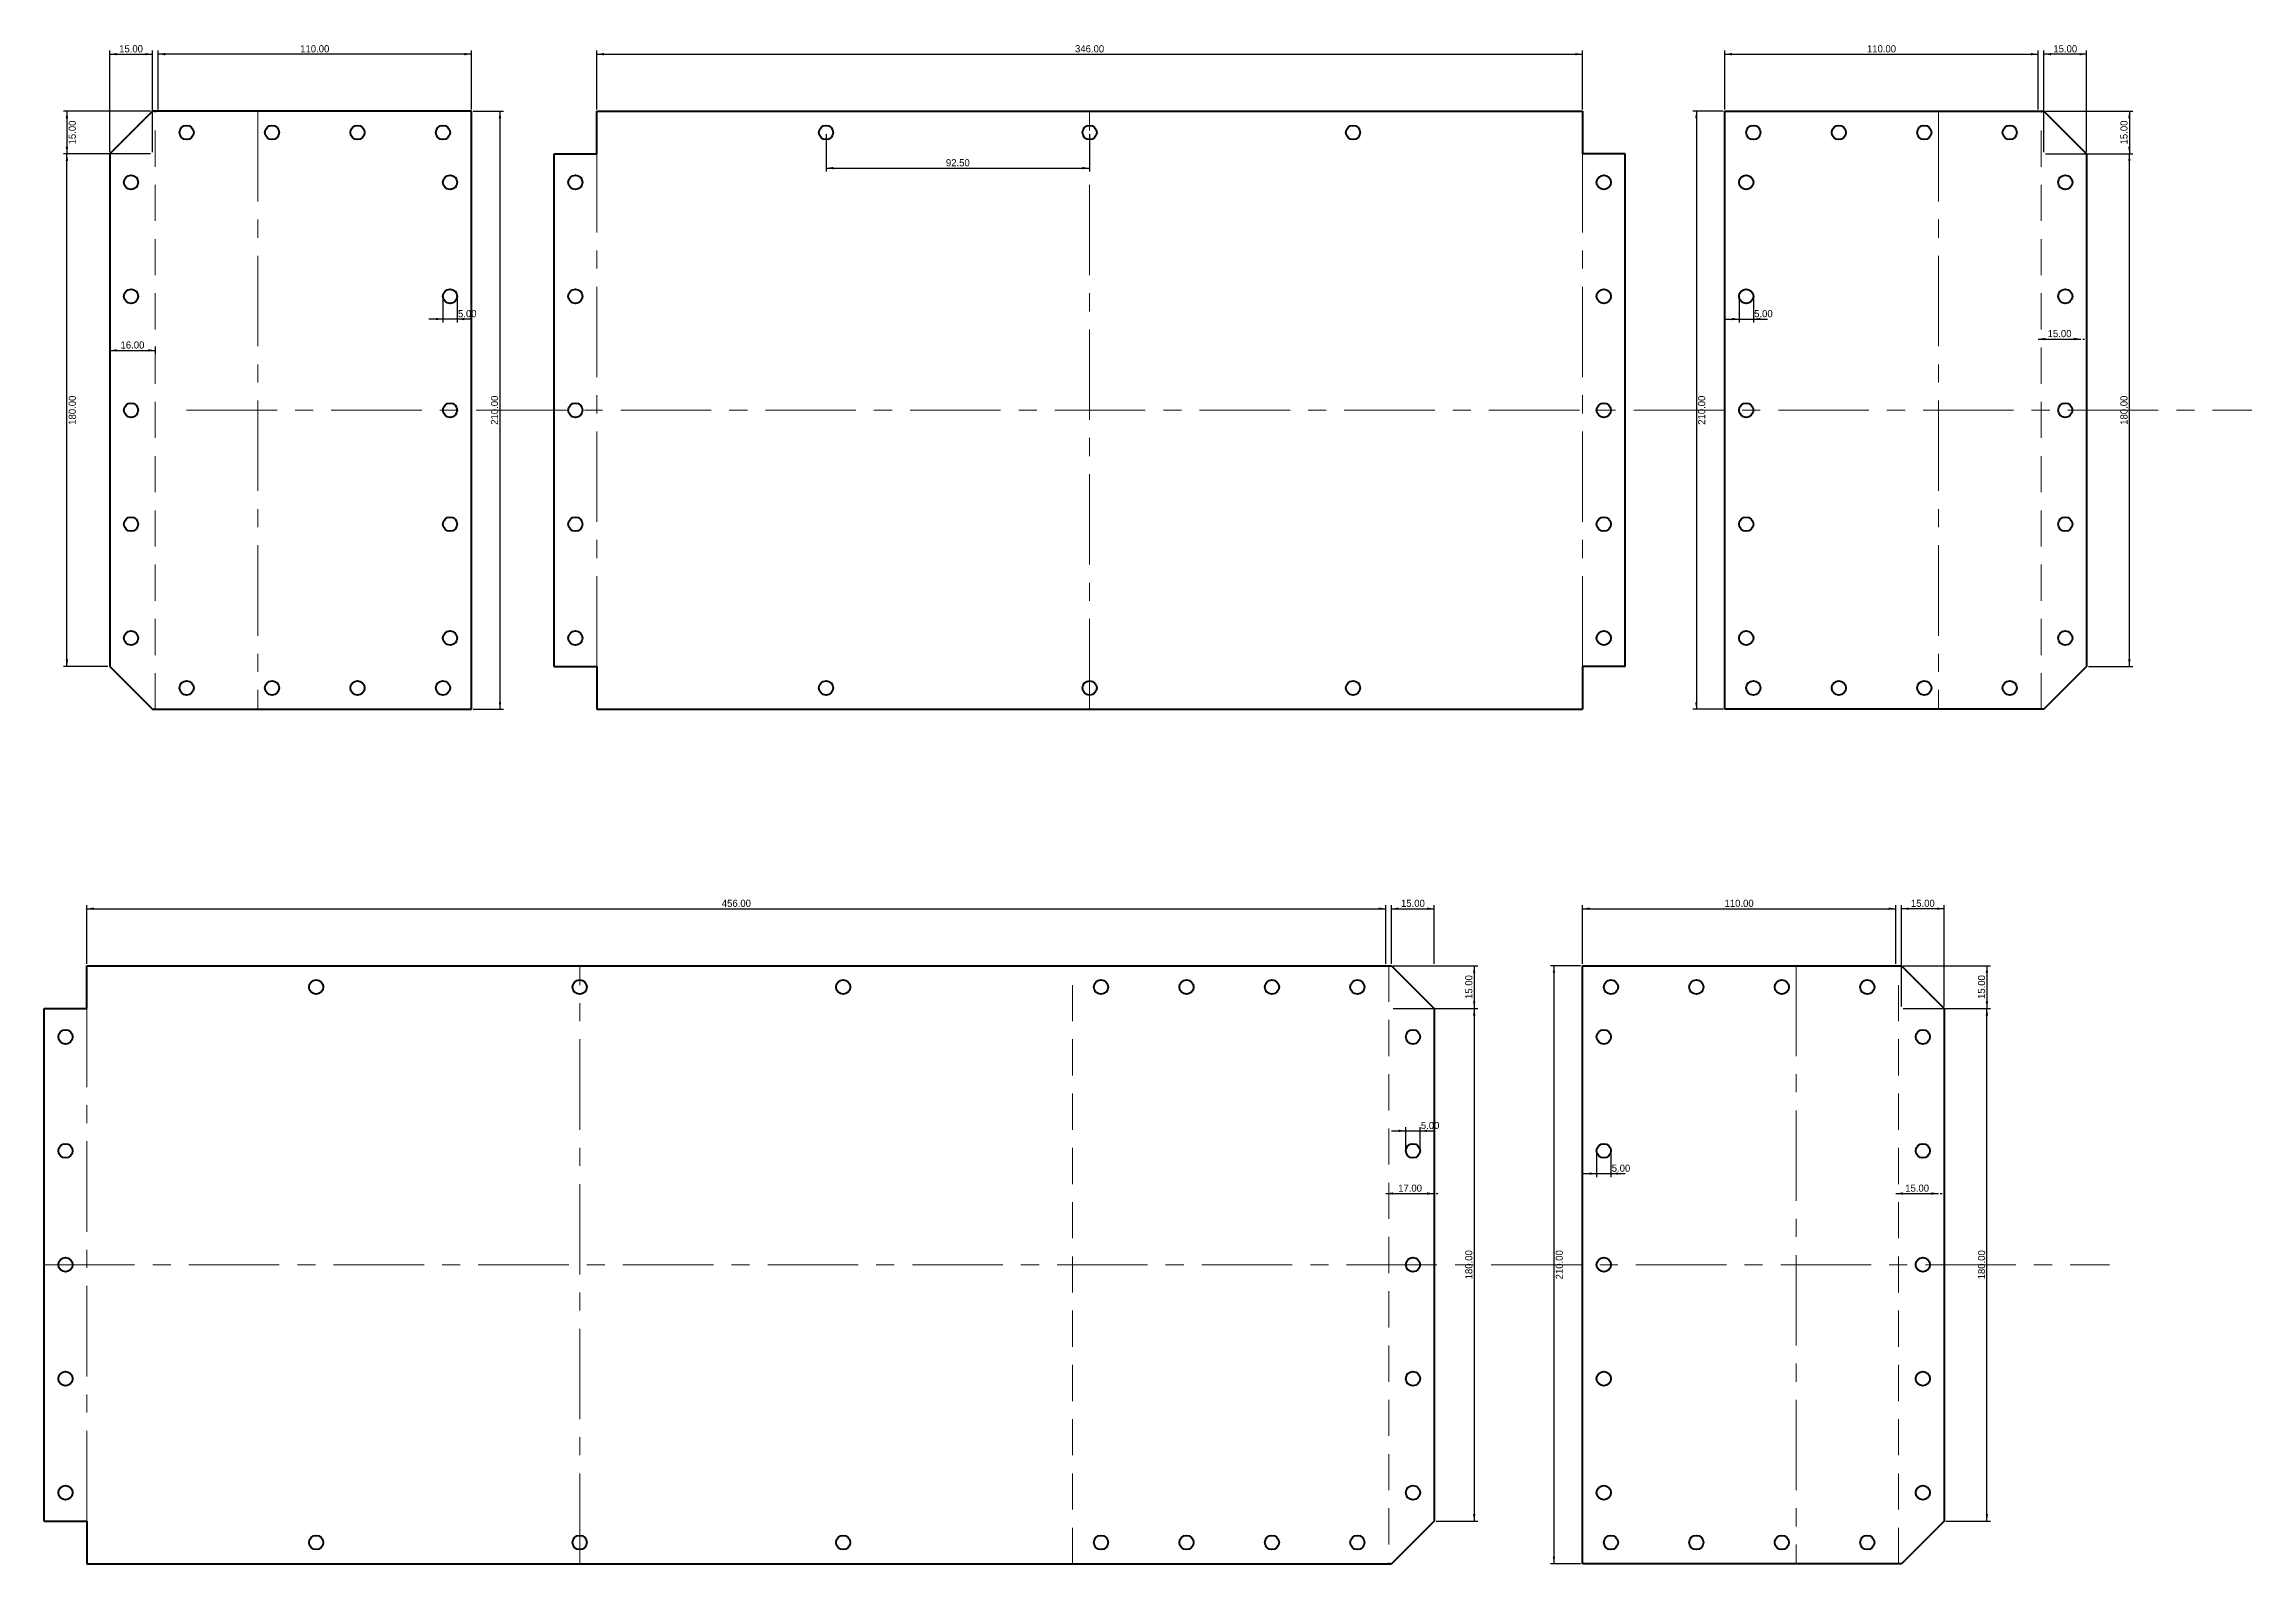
# Model space of a CAD drawing. Header units: millimetres. Extents: x -40 to 735, y -295 to 834.
# Drawn here: x -40 to 735, y 300 to 834 of the extents above; entities that cross this region are included whole.
import ezdxf

# ---------------------------------------------------------------- set-up
doc = ezdxf.new("R2010")
doc.units = ezdxf.units.MM
doc.linetypes.add('CENTER', pattern=[50.8, 31.75, -6.35, 6.35, -6.35])
doc.linetypes.add('DASHED', pattern=[19.05, 12.7, -6.35])
doc.layers.get('0').update_dxf_attribs({"linetype": 'CONTINUOUS', "lineweight": 50})
for name, color, linetype, lineweight in [('fold', 7, 'DASHED', 5), ('measurement', 7, 'CONTINUOUS', 5), ('reference', 7, 'CENTER', 5), ('screw', 7, 'CONTINUOUS', 50)]:
    doc.layers.add(name, color=color, linetype=linetype, lineweight=lineweight)
doc.dimstyles.get("Standard").update_dxf_attribs({"dimtxt": 2.5, "dimasz": 2.5, "dimexe": 1.25, "dimexo": 0.625, "dimtad": 0, "dimtoh": 1, "dimzin": 1, "dimdsep": 46, "dimtxsty": 'Standard', "dimcen": 0.09, "dimazin": 0, "dimtfac": 1, "dimtdec": 4, "dimtofl": 0, "dimtmove": 0, "dimatfit": 3, "dimfxl": 1, "dimtolj": 1, "dimtzin": 0, "dimarcsym": 0})

msp = doc.modelspace()

# ---------------------------------------------------------------- blocks, each defined once
blk = doc.blocks.new('*D20')
at = {"layer": 'measurement', "color": 0, "linetype": 'ByBlock', "lineweight": -2}
for p, q in [((500, 510.62), (500, 531.25)), ((500, 530), (610, 530)), ((610, 510.62), (610, 531.25))]:
    blk.add_line(p, q, dxfattribs=at)
for points in [[(500, 530), (502.5, 530.42), (502.5, 529.58)], [(610, 530), (607.5, 529.58), (607.5, 530.42)]]:
    blk.add_solid(points, dxfattribs=at)
at = {"layer": 'measurement', "color": 0, "linetype": 'CONTINUOUS', "lineweight": -2, "insert": (555, 531.88), "char_height": 2.5, "width": 8.6111, "attachment_point": 5}
blk.add_mtext('110.00', dxfattribs=at)
blk = doc.blocks.new('*D21')
at = {"layer": 'measurement', "color": 0, "linetype": 'ByBlock', "lineweight": -2}
for p, q in [((610, 430), (625, 430)), ((610.62, 430), (611.25, 430)), ((625.62, 430), (626.25, 430))]:
    blk.add_line(p, q, dxfattribs=at)
for points in [[(610, 430), (612.5, 430.42), (612.5, 429.58)], [(625, 430), (622.5, 429.58), (622.5, 430.42)]]:
    blk.add_solid(points, dxfattribs=at)
at = {"layer": 'measurement', "color": 0, "linetype": 'CONTINUOUS', "lineweight": -2, "insert": (617.5, 431.88), "char_height": 2.5, "width": 7.2222, "attachment_point": 5}
blk.add_mtext('15.00', dxfattribs=at)
blk = doc.blocks.new('*D22')
at = {"layer": 'measurement', "color": 0, "linetype": 'ByBlock', "lineweight": -2}
for p, q in [((499.38, 510), (488.75, 510)), ((490, 510), (490, 300)), ((499.38, 300), (488.75, 300))]:
    blk.add_line(p, q, dxfattribs=at)
for points in [[(490, 510), (490.42, 507.5), (489.58, 507.5)], [(490, 300), (489.58, 302.5), (490.42, 302.5)]]:
    blk.add_solid(points, dxfattribs=at)
at = {"layer": 'measurement', "color": 0, "linetype": 'CONTINUOUS', "lineweight": -2, "insert": (491.88, 405), "char_height": 2.5, "width": 9.1667, "attachment_point": 5, "rotation": 90}
blk.add_mtext('210.00', dxfattribs=at)
blk = doc.blocks.new('*D23')
at = {"layer": 'measurement', "color": 0, "linetype": 'ByBlock', "lineweight": -2}
for p, q in [((-25, 510.62), (-25, 531.25)), ((-25, 530), (431, 530)), ((431, 510.62), (431, 531.25))]:
    blk.add_line(p, q, dxfattribs=at)
for points in [[(-25, 530), (-22.5, 530.42), (-22.5, 529.58)], [(431, 530), (428.5, 529.58), (428.5, 530.42)]]:
    blk.add_solid(points, dxfattribs=at)
at = {"layer": 'measurement', "color": 0, "linetype": 'CONTINUOUS', "lineweight": -2, "insert": (203, 531.88), "char_height": 2.5, "width": 10, "attachment_point": 5}
blk.add_mtext('456.00', dxfattribs=at)
blk = doc.blocks.new('*D24')
at = {"layer": 'measurement', "color": 0, "linetype": 'ByBlock', "lineweight": -2}
for p, q in [((505, 444.38), (505, 435.75)), ((510, 444.38), (510, 435.75)), ((500, 437), (515, 437))]:
    blk.add_line(p, q, dxfattribs=at)
for points in [[(505, 437), (502.5, 436.58), (502.5, 437.42)], [(510, 437), (512.5, 437.42), (512.5, 436.58)]]:
    blk.add_solid(points, dxfattribs=at)
at = {"layer": 'measurement', "color": 0, "linetype": 'CONTINUOUS', "lineweight": -2, "insert": (513.54, 438.88), "char_height": 2.5, "width": 5.8333, "attachment_point": 5}
blk.add_mtext('5.00', dxfattribs=at)
blk = doc.blocks.new('*D25')
at = {"layer": 'measurement', "color": 0, "linetype": 'ByBlock', "lineweight": -2}
for p, q in [((448.62, 495), (463.25, 495)), ((462, 495), (462, 315)), ((448.62, 315), (463.25, 315))]:
    blk.add_line(p, q, dxfattribs=at)
for points in [[(462, 495), (462.42, 492.5), (461.58, 492.5)], [(462, 315), (461.58, 317.5), (462.42, 317.5)]]:
    blk.add_solid(points, dxfattribs=at)
at = {"layer": 'measurement', "color": 0, "linetype": 'CONTINUOUS', "lineweight": -2, "insert": (460.12, 405), "char_height": 2.5, "width": 9.1667, "attachment_point": 5, "rotation": 90}
blk.add_mtext('180.00', dxfattribs=at)
blk = doc.blocks.new('*D26')
at = {"layer": 'measurement', "color": 0, "linetype": 'ByBlock', "lineweight": -2}
for p, q in [((433, 452), (448, 452)), ((438, 445.62), (438, 453.25)), ((443, 445.62), (443, 453.25))]:
    blk.add_line(p, q, dxfattribs=at)
for points in [[(438, 452), (435.5, 451.58), (435.5, 452.42)], [(443, 452), (445.5, 452.42), (445.5, 451.58)]]:
    blk.add_solid(points, dxfattribs=at)
at = {"layer": 'measurement', "color": 0, "linetype": 'CONTINUOUS', "lineweight": -2, "insert": (446.54, 453.88), "char_height": 2.5, "width": 5.8333, "attachment_point": 5}
blk.add_mtext('5.00', dxfattribs=at)
blk = doc.blocks.new('*D27')
at = {"layer": 'measurement', "color": 0, "linetype": 'ByBlock', "lineweight": -2}
for p, q in [((433, 510.62), (433, 531.25)), ((433, 530), (448, 530)), ((448, 510.62), (448, 531.25))]:
    blk.add_line(p, q, dxfattribs=at)
for points in [[(433, 530), (435.5, 530.42), (435.5, 529.58)], [(448, 530), (445.5, 529.58), (445.5, 530.42)]]:
    blk.add_solid(points, dxfattribs=at)
at = {"layer": 'measurement', "color": 0, "linetype": 'CONTINUOUS', "lineweight": -2, "insert": (440.5, 531.88), "char_height": 2.5, "width": 7.2222, "attachment_point": 5}
blk.add_mtext('15.00', dxfattribs=at)
blk = doc.blocks.new('*D28')
at = {"layer": 'measurement', "color": 0, "linetype": 'ByBlock', "lineweight": -2}
for p, q in [((433.62, 510), (463.25, 510)), ((462, 510), (462, 495)), ((433.62, 495), (463.25, 495))]:
    blk.add_line(p, q, dxfattribs=at)
for points in [[(462, 510), (462.42, 507.5), (461.58, 507.5)], [(462, 495), (461.58, 497.5), (462.42, 497.5)]]:
    blk.add_solid(points, dxfattribs=at)
at = {"layer": 'measurement', "color": 0, "linetype": 'CONTINUOUS', "lineweight": -2, "insert": (460.12, 502.5), "char_height": 2.5, "width": 7.2222, "attachment_point": 5, "rotation": 90}
blk.add_mtext('15.00', dxfattribs=at)
blk = doc.blocks.new('*D29')
at = {"layer": 'measurement', "color": 0, "linetype": 'ByBlock', "lineweight": -2}
for p, q in [((627.62, 495), (643.25, 495)), ((642, 315), (642, 495)), ((627.62, 315), (643.25, 315))]:
    blk.add_line(p, q, dxfattribs=at)
for points in [[(642, 495), (642.42, 492.5), (641.58, 492.5)], [(642, 315), (641.58, 317.5), (642.42, 317.5)]]:
    blk.add_solid(points, dxfattribs=at)
at = {"layer": 'measurement', "color": 0, "linetype": 'CONTINUOUS', "lineweight": -2, "insert": (640.12, 405), "char_height": 2.5, "width": 9.1667, "attachment_point": 5, "rotation": 90}
blk.add_mtext('180.00', dxfattribs=at)
blk = doc.blocks.new('*D30')
at = {"layer": 'measurement', "color": 0, "linetype": 'ByBlock', "lineweight": -2}
for p, q in [((612, 495.62), (612, 531.25)), ((627, 530), (612, 530)), ((627, 495.62), (627, 531.25))]:
    blk.add_line(p, q, dxfattribs=at)
for points in [[(612, 530), (614.5, 530.42), (614.5, 529.58)], [(627, 530), (624.5, 529.58), (624.5, 530.42)]]:
    blk.add_solid(points, dxfattribs=at)
at = {"layer": 'measurement', "color": 0, "linetype": 'CONTINUOUS', "lineweight": -2, "insert": (619.5, 531.88), "char_height": 2.5, "width": 7.2222, "attachment_point": 5}
blk.add_mtext('15.00', dxfattribs=at)
blk = doc.blocks.new('*D31')
at = {"layer": 'measurement', "color": 0, "linetype": 'ByBlock', "lineweight": -2}
for p, q in [((612.62, 510), (643.25, 510)), ((642, 510), (642, 495)), ((612.62, 495), (643.25, 495))]:
    blk.add_line(p, q, dxfattribs=at)
for points in [[(642, 510), (642.42, 507.5), (641.58, 507.5)], [(642, 495), (641.58, 497.5), (642.42, 497.5)]]:
    blk.add_solid(points, dxfattribs=at)
at = {"layer": 'measurement', "color": 0, "linetype": 'CONTINUOUS', "lineweight": -2, "insert": (640.12, 502.5), "char_height": 2.5, "width": 7.2222, "attachment_point": 5, "rotation": 90}
blk.add_mtext('15.00', dxfattribs=at)
blk = doc.blocks.new('*D32')
at = {"layer": 'measurement', "color": 0, "linetype": 'ByBlock', "lineweight": -2}
for p, q in [((431, 430), (448, 430)), ((431.62, 430), (432.25, 430)), ((448.62, 430), (449.25, 430))]:
    blk.add_line(p, q, dxfattribs=at)
for points in [[(431, 430), (433.5, 430.42), (433.5, 429.58)], [(448, 430), (445.5, 429.58), (445.5, 430.42)]]:
    blk.add_solid(points, dxfattribs=at)
at = {"layer": 'measurement', "color": 0, "linetype": 'CONTINUOUS', "lineweight": -2, "insert": (439.5, 431.88), "char_height": 2.5, "width": 7.2222, "attachment_point": 5}
blk.add_mtext('17.00', dxfattribs=at)
blk = doc.blocks.new('*D33')
at = {"layer": 'measurement', "color": 0, "linetype": 'ByBlock', "lineweight": -2}
for p, q in [((550, 810.62), (550, 831.25)), ((550, 830), (660, 830)), ((660, 810.62), (660, 831.25))]:
    blk.add_line(p, q, dxfattribs=at)
for points in [[(550, 830), (552.5, 830.42), (552.5, 829.58)], [(660, 830), (657.5, 829.58), (657.5, 830.42)]]:
    blk.add_solid(points, dxfattribs=at)
at = {"layer": 'measurement', "color": 0, "linetype": 'CONTINUOUS', "lineweight": -2, "insert": (605, 831.88), "char_height": 2.5, "width": 8.6111, "attachment_point": 5}
blk.add_mtext('110.00', dxfattribs=at)
blk = doc.blocks.new('*D34')
at = {"layer": 'measurement', "color": 0, "linetype": 'ByBlock', "lineweight": -2}
for p, q in [((660, 730), (675, 730)), ((660.62, 730), (661.25, 730)), ((675.62, 730), (676.25, 730))]:
    blk.add_line(p, q, dxfattribs=at)
for points in [[(660, 730), (662.5, 730.42), (662.5, 729.58)], [(675, 730), (672.5, 729.58), (672.5, 730.42)]]:
    blk.add_solid(points, dxfattribs=at)
at = {"layer": 'measurement', "color": 0, "linetype": 'CONTINUOUS', "lineweight": -2, "insert": (667.5, 731.88), "char_height": 2.5, "width": 7.2222, "attachment_point": 5}
blk.add_mtext('15.00', dxfattribs=at)
blk = doc.blocks.new('*D35')
at = {"layer": 'measurement', "color": 0, "linetype": 'ByBlock', "lineweight": -2}
for p, q in [((549.38, 810), (538.75, 810)), ((540, 810), (540, 600)), ((549.38, 600), (538.75, 600))]:
    blk.add_line(p, q, dxfattribs=at)
for points in [[(540, 810), (540.42, 807.5), (539.58, 807.5)], [(540, 600), (539.58, 602.5), (540.42, 602.5)]]:
    blk.add_solid(points, dxfattribs=at)
at = {"layer": 'measurement', "color": 0, "linetype": 'CONTINUOUS', "lineweight": -2, "insert": (541.88, 705), "char_height": 2.5, "width": 9.1667, "attachment_point": 5, "rotation": 90}
blk.add_mtext('210.00', dxfattribs=at)
blk = doc.blocks.new('*D36')
at = {"layer": 'measurement', "color": 0, "linetype": 'ByBlock', "lineweight": -2}
for p, q in [((555, 744.38), (555, 735.75)), ((560, 744.38), (560, 735.75)), ((550, 737), (565, 737))]:
    blk.add_line(p, q, dxfattribs=at)
for points in [[(555, 737), (552.5, 736.58), (552.5, 737.42)], [(560, 737), (562.5, 737.42), (562.5, 736.58)]]:
    blk.add_solid(points, dxfattribs=at)
at = {"layer": 'measurement', "color": 0, "linetype": 'CONTINUOUS', "lineweight": -2, "insert": (563.54, 738.88), "char_height": 2.5, "width": 5.8333, "attachment_point": 5}
blk.add_mtext('5.00', dxfattribs=at)
blk = doc.blocks.new('*D37')
at = {"layer": 'measurement', "color": 0, "linetype": 'ByBlock', "lineweight": -2}
for p, q in [((677.62, 795), (693.25, 795)), ((692, 615), (692, 795)), ((677.62, 615), (693.25, 615))]:
    blk.add_line(p, q, dxfattribs=at)
for points in [[(692, 795), (692.42, 792.5), (691.58, 792.5)], [(692, 615), (691.58, 617.5), (692.42, 617.5)]]:
    blk.add_solid(points, dxfattribs=at)
at = {"layer": 'measurement', "color": 0, "linetype": 'CONTINUOUS', "lineweight": -2, "insert": (690.12, 705), "char_height": 2.5, "width": 9.1667, "attachment_point": 5, "rotation": 90}
blk.add_mtext('180.00', dxfattribs=at)
blk = doc.blocks.new('*D38')
at = {"layer": 'measurement', "color": 0, "linetype": 'ByBlock', "lineweight": -2}
for p, q in [((662, 795.62), (662, 831.25)), ((677, 830), (662, 830)), ((677, 795.62), (677, 831.25))]:
    blk.add_line(p, q, dxfattribs=at)
for points in [[(662, 830), (664.5, 830.42), (664.5, 829.58)], [(677, 830), (674.5, 829.58), (674.5, 830.42)]]:
    blk.add_solid(points, dxfattribs=at)
at = {"layer": 'measurement', "color": 0, "linetype": 'CONTINUOUS', "lineweight": -2, "insert": (669.5, 831.88), "char_height": 2.5, "width": 7.2222, "attachment_point": 5}
blk.add_mtext('15.00', dxfattribs=at)
blk = doc.blocks.new('*D39')
at = {"layer": 'measurement', "color": 0, "linetype": 'ByBlock', "lineweight": -2}
for p, q in [((662.62, 810), (693.25, 810)), ((692, 810), (692, 795)), ((662.62, 795), (693.25, 795))]:
    blk.add_line(p, q, dxfattribs=at)
for points in [[(692, 810), (692.42, 807.5), (691.58, 807.5)], [(692, 795), (691.58, 797.5), (692.42, 797.5)]]:
    blk.add_solid(points, dxfattribs=at)
at = {"layer": 'measurement', "color": 0, "linetype": 'CONTINUOUS', "lineweight": -2, "insert": (690.12, 802.5), "char_height": 2.5, "width": 7.2222, "attachment_point": 5, "rotation": 90}
blk.add_mtext('15.00', dxfattribs=at)
blk = doc.blocks.new('*D40')
at = {"layer": 'measurement', "color": 0, "linetype": 'ByBlock', "lineweight": -2}
for p, q in [((0, 810.62), (0, 831.25)), ((110, 830), (0, 830)), ((110, 810.62), (110, 831.25))]:
    blk.add_line(p, q, dxfattribs=at)
for points in [[(0, 830), (2.5, 830.42), (2.5, 829.58)], [(110, 830), (107.5, 829.58), (107.5, 830.42)]]:
    blk.add_solid(points, dxfattribs=at)
at = {"layer": 'measurement', "color": 0, "linetype": 'CONTINUOUS', "lineweight": -2, "insert": (55, 831.88), "char_height": 2.5, "width": 8.6111, "attachment_point": 5}
blk.add_mtext('110.00', dxfattribs=at)
blk = doc.blocks.new('*D41')
at = {"layer": 'measurement', "color": 0, "linetype": 'ByBlock', "lineweight": -2}
for p, q in [((110.62, 810), (121.25, 810)), ((120, 810), (120, 600)), ((110.62, 600), (121.25, 600))]:
    blk.add_line(p, q, dxfattribs=at)
for points in [[(120, 810), (120.42, 807.5), (119.58, 807.5)], [(120, 600), (119.58, 602.5), (120.42, 602.5)]]:
    blk.add_solid(points, dxfattribs=at)
at = {"layer": 'measurement', "color": 0, "linetype": 'CONTINUOUS', "lineweight": -2, "insert": (118.12, 705), "char_height": 2.5, "width": 9.1667, "attachment_point": 5, "rotation": 90}
blk.add_mtext('210.00', dxfattribs=at)
blk = doc.blocks.new('*D42')
at = {"layer": 'measurement', "color": 0, "linetype": 'ByBlock', "lineweight": -2}
for p, q in [((100, 744.38), (100, 735.75)), ((105, 744.38), (105, 735.75)), ((110, 737), (95, 737))]:
    blk.add_line(p, q, dxfattribs=at)
for points in [[(100, 737), (97.5, 736.58), (97.5, 737.42)], [(105, 737), (107.5, 737.42), (107.5, 736.58)]]:
    blk.add_solid(points, dxfattribs=at)
at = {"layer": 'measurement', "color": 0, "linetype": 'CONTINUOUS', "lineweight": -2, "insert": (108.54, 738.88), "char_height": 2.5, "width": 5.8333, "attachment_point": 5}
blk.add_mtext('5.00', dxfattribs=at)
blk = doc.blocks.new('*D43')
at = {"layer": 'measurement', "color": 0, "linetype": 'ByBlock', "lineweight": -2}
for p, q in [((-17.62, 795), (-33.25, 795)), ((-32, 615), (-32, 795)), ((-17.62, 615), (-33.25, 615))]:
    blk.add_line(p, q, dxfattribs=at)
for points in [[(-32, 795), (-31.58, 792.5), (-32.42, 792.5)], [(-32, 615), (-32.42, 617.5), (-31.58, 617.5)]]:
    blk.add_solid(points, dxfattribs=at)
at = {"layer": 'measurement', "color": 0, "linetype": 'CONTINUOUS', "lineweight": -2, "insert": (-30.12, 705), "char_height": 2.5, "width": 9.1667, "attachment_point": 5, "rotation": 90}
blk.add_mtext('180.00', dxfattribs=at)
blk = doc.blocks.new('*D44')
at = {"layer": 'measurement', "color": 0, "linetype": 'ByBlock', "lineweight": -2}
for p, q in [((-17, 795.62), (-17, 831.25)), ((-17, 830), (-2, 830)), ((-2, 795.62), (-2, 831.25))]:
    blk.add_line(p, q, dxfattribs=at)
for points in [[(-17, 830), (-14.5, 830.42), (-14.5, 829.58)], [(-2, 830), (-4.5, 829.58), (-4.5, 830.42)]]:
    blk.add_solid(points, dxfattribs=at)
at = {"layer": 'measurement', "color": 0, "linetype": 'CONTINUOUS', "lineweight": -2, "insert": (-9.5, 831.88), "char_height": 2.5, "width": 7.2222, "attachment_point": 5}
blk.add_mtext('15.00', dxfattribs=at)
blk = doc.blocks.new('*D45')
at = {"layer": 'measurement', "color": 0, "linetype": 'ByBlock', "lineweight": -2}
for p, q in [((-2.62, 810), (-33.25, 810)), ((-32, 810), (-32, 795)), ((-2.62, 795), (-33.25, 795))]:
    blk.add_line(p, q, dxfattribs=at)
for points in [[(-32, 810), (-31.58, 807.5), (-32.42, 807.5)], [(-32, 795), (-32.42, 797.5), (-31.58, 797.5)]]:
    blk.add_solid(points, dxfattribs=at)
at = {"layer": 'measurement', "color": 0, "linetype": 'CONTINUOUS', "lineweight": -2, "insert": (-30.12, 802.5), "char_height": 2.5, "width": 7.2222, "attachment_point": 5, "rotation": 90}
blk.add_mtext('15.00', dxfattribs=at)
blk = doc.blocks.new('*D46')
at = {"layer": 'measurement', "color": 0, "linetype": 'ByBlock', "lineweight": -2}
for p, q in [((154, 810.62), (154, 831.25)), ((154, 830), (500, 830)), ((500, 810.62), (500, 831.25))]:
    blk.add_line(p, q, dxfattribs=at)
for points in [[(154, 830), (156.5, 830.42), (156.5, 829.58)], [(500, 830), (497.5, 829.58), (497.5, 830.42)]]:
    blk.add_solid(points, dxfattribs=at)
at = {"layer": 'measurement', "color": 0, "linetype": 'CONTINUOUS', "lineweight": -2, "insert": (327, 831.88), "char_height": 2.5, "width": 10, "attachment_point": 5}
blk.add_mtext('346.00', dxfattribs=at)
blk = doc.blocks.new('*D47')
at = {"layer": 'measurement', "color": 0, "linetype": 'ByBlock', "lineweight": -2}
for p, q in [((234.5, 801.88), (234.5, 788.75)), ((327, 801.88), (327, 788.75)), ((234.5, 790), (327, 790))]:
    blk.add_line(p, q, dxfattribs=at)
for points in [[(234.5, 790), (237, 790.42), (237, 789.58)], [(327, 790), (324.5, 789.58), (324.5, 790.42)]]:
    blk.add_solid(points, dxfattribs=at)
at = {"layer": 'measurement', "color": 0, "linetype": 'CONTINUOUS', "lineweight": -2, "insert": (280.75, 791.88), "char_height": 2.5, "width": 7.7778, "attachment_point": 5}
blk.add_mtext('92.50', dxfattribs=at)
blk = doc.blocks.new('*D48')
at = {"layer": 'measurement', "color": 0, "linetype": 'ByBlock', "lineweight": -2}
for p, q in [((-17, 727.38), (-17, 724.75)), ((-17, 726), (-1, 726)), ((-1, 727.38), (-1, 724.75))]:
    blk.add_line(p, q, dxfattribs=at)
for points in [[(-17, 726), (-14.5, 726.42), (-14.5, 725.58)], [(-1, 726), (-3.5, 725.58), (-3.5, 726.42)]]:
    blk.add_solid(points, dxfattribs=at)
at = {"layer": 'measurement', "color": 0, "linetype": 'CONTINUOUS', "lineweight": -2, "insert": (-9, 727.88), "char_height": 2.5, "width": 7.2222, "attachment_point": 5}
blk.add_mtext('16.00', dxfattribs=at)

# ---------------------------------------------------------------- dimensions: what is measured, and where the dimension line sits
at = {"layer": 'measurement'}
for p1, p2, distance, picture, middle in [((-17, 795), (-2, 795), 35, '*D44', (-9.5, 831.875)), ((110, 810), (0, 810), -20, '*D40', (55, 831.875)), ((154, 810), (500, 810), 20, '*D46', (327, 831.875)), ((550, 810), (660, 810), 20, '*D33', (605, 831.875)), ((677, 795), (662, 795), -35, '*D38', (669.5, 831.875)), ((-2, 810), (-2, 795), -30, '*D45', (-30.125, 802.5)), ((110, 810), (110, 600), 10, '*D41', (118.125, 705)), ((550, 810), (550, 600), -10, '*D35', (541.875, 705)), ((662, 810), (662, 795), 30, '*D39', (690.125, 802.5)), ((234.5, 802.5), (327, 802.5), -12.5, '*D47', (280.75, 791.875)), ((-17, 615), (-17, 795), 15, '*D43', (-30.125, 705)), ((677, 615), (677, 795), -15, '*D37', (690.125, 705)), ((105, 745), (100, 745), 8, '*D42', (102.5, 738.875)), ((555, 745), (560, 745), -8, '*D36', (557.5, 738.875)), ((-17, 728), (-1, 728), -2, '*D48', (-9, 727.875)), ((660, 730), (675, 730), 0, '*D34', (667.5, 731.875)), ((-25, 510), (431, 510), 20, '*D23', (203, 531.875)), ((433, 510), (448, 510), 20, '*D27', (440.5, 531.875)), ((500, 510), (610, 510), 20, '*D20', (555, 531.875)), ((627, 495), (612, 495), -35, '*D30', (619.5, 531.875)), ((433, 510), (433, 495), 29, '*D28', (460.125, 502.5)), ((500, 510), (500, 300), -10, '*D22', (491.875, 405)), ((612, 510), (612, 495), 30, '*D31', (640.125, 502.5)), ((448, 495), (448, 315), 14, '*D25', (460.125, 405)), ((627, 315), (627, 495), -15, '*D29', (640.125, 405)), ((438, 445), (443, 445), 7, '*D26', (440.5, 453.875)), ((505, 445), (510, 445), -8, '*D24', (507.5, 438.875)), ((431, 430), (448, 430), 0, '*D32', (439.5, 431.875)), ((610, 430), (625, 430), 0, '*D21', (617.5, 431.875))]:
    dim = msp.add_aligned_dim(p1=p1, p2=p2, distance=distance, dimstyle='Standard', dxfattribs=at)
    dim.commit()
    dim.dimension.update_dxf_attribs({"geometry": picture, "text_midpoint": middle})

# ---------------------------------------------------------------- linework, layer by layer
for p, q in [((-2, 810), (-17, 795)), ((110, 600), (110, 810)), ((154, 795), (154, 810)), ((500, 810), (500, 795)), ((550, 600), (550, 810)), ((662, 810), (677, 795)), ((-17, 795), (-17, 615)), ((139, 795), (154, 795)), ((515, 795), (500, 795)), ((677, 795), (677, 615)), ((-17, 615), (-2, 600)), ((139, 615), (154, 615)), ((154, 615), (154, 600)), ((515, 615), (500, 615)), ((500, 615), (500, 600)), ((677, 615), (662, 600)), ((-25, 495), (-25, 510)), ((433, 510), (448, 495)), ((500, 300), (500, 510)), ((612, 510), (627, 495)), ((-40, 495), (-25, 495)), ((448, 495), (448, 315)), ((627, 495), (627, 315)), ((-40, 315), (-25, 315)), ((-25, 315), (-25, 300)), ((448, 315), (433, 300)), ((627, 315), (612, 300)), ((0, 300), (2, 300))]:
    msp.add_line(p, q)
at = {"linetype": 'CONTINUOUS', "lineweight": 50}
for p, q in [((110, 810), (-2, 810)), ((154, 810), (500, 810)), ((550, 810), (662, 810)), ((139, 615), (139, 795)), ((515, 615), (515, 795)), ((-2, 600), (110, 600)), ((154, 600), (500, 600)), ((662, 600), (550, 600)), ((-25, 510), (433, 510)), ((500, 510), (612, 510)), ((-40, 315), (-40, 495)), ((-25, 300), (433, 300)), ((612, 300), (500, 300))]:
    msp.add_line(p, q, dxfattribs=at)
at = {"layer": 'fold', "linetype": 'DASHED', "lineweight": 5}
for p, q in [((-1, 600), (-1, 810)), ((661, 600), (661, 810)), ((432, 510), (432, 300)), ((611, 300), (611, 510))]:
    msp.add_line(p, q, dxfattribs=at)
at = {"layer": 'fold'}
msp.add_line((321, 300), (321, 510), dxfattribs=at)
at = {"layer": 'reference'}
for p, q in [((35, 810), (35, 600)), ((327, 600), (327, 810)), ((625, 810), (625, 600)), ((148, 300), (148, 510)), ((575, 510), (575, 300))]:
    msp.add_line(p, q, dxfattribs=at)
at = {"layer": 'reference', "linetype": 'CENTER', "lineweight": 5}
for p, q in [((154, 615), (154, 795)), ((500, 615), (500, 795)), ((10, 705), (735, 705)), ((-25, 315), (-25, 495)), ((-40, 405), (685, 405))]:
    msp.add_line(p, q, dxfattribs=at)
at = {"layer": 'screw'}
for centre in [(10, 802.5), (40, 802.5), (70, 802.5), (100, 802.5), (234.5, 802.5), (327, 802.5), (419.5, 802.5), (560, 802.5), (590, 802.5), (620, 802.5), (650, 802.5), (-9.5, 785), (102.5, 785), (146.5, 785), (507.5, 785), (557.5, 785), (669.5, 785), (-9.5, 745), (102.5, 745), (146.5, 745), (507.5, 745), (557.5, 745), (669.5, 745), (-9.5, 705), (102.5, 705), (146.5, 705), (507.5, 705), (557.5, 705), (669.5, 705), (-9.5, 665), (102.5, 665), (146.5, 665), (507.5, 665), (557.5, 665), (669.5, 665), (-9.5, 625), (102.5, 625), (146.5, 625), (507.5, 625), (557.5, 625), (669.5, 625), (10, 607.5), (40, 607.5), (70, 607.5), (100, 607.5), (234.5, 607.5), (327, 607.5), (419.5, 607.5), (560, 607.5), (590, 607.5), (620, 607.5), (650, 607.5), (55.5, 502.5), (148, 502.5), (240.5, 502.5), (331, 502.5), (361, 502.5), (391, 502.5), (421, 502.5), (510, 502.5), (540, 502.5), (570, 502.5), (600, 502.5), (-32.5, 485), (440.5, 485), (507.5, 485), (619.5, 485), (-32.5, 445), (440.5, 445), (507.5, 445), (619.5, 445), (-32.5, 405), (440.5, 405), (507.5, 405), (619.5, 405), (-32.5, 365), (440.5, 365), (507.5, 365), (619.5, 365), (-32.5, 325), (440.5, 325), (507.5, 325), (619.5, 325), (55.5, 307.5), (148, 307.5), (240.5, 307.5), (331, 307.5), (361, 307.5), (391, 307.5), (421, 307.5), (510, 307.5), (540, 307.5), (570, 307.5), (600, 307.5)]:
    msp.add_circle(centre, 2.5, dxfattribs=at)

msp.set_redraw_order([(e.dxf.handle, doc.entitydb.next_handle()) for e in msp.query("TEXT MTEXT ATTDEF DIMENSION ARC_DIMENSION")])  # texts and dimensions are drawn at this point

doc.saveas('drawing.dxf')
